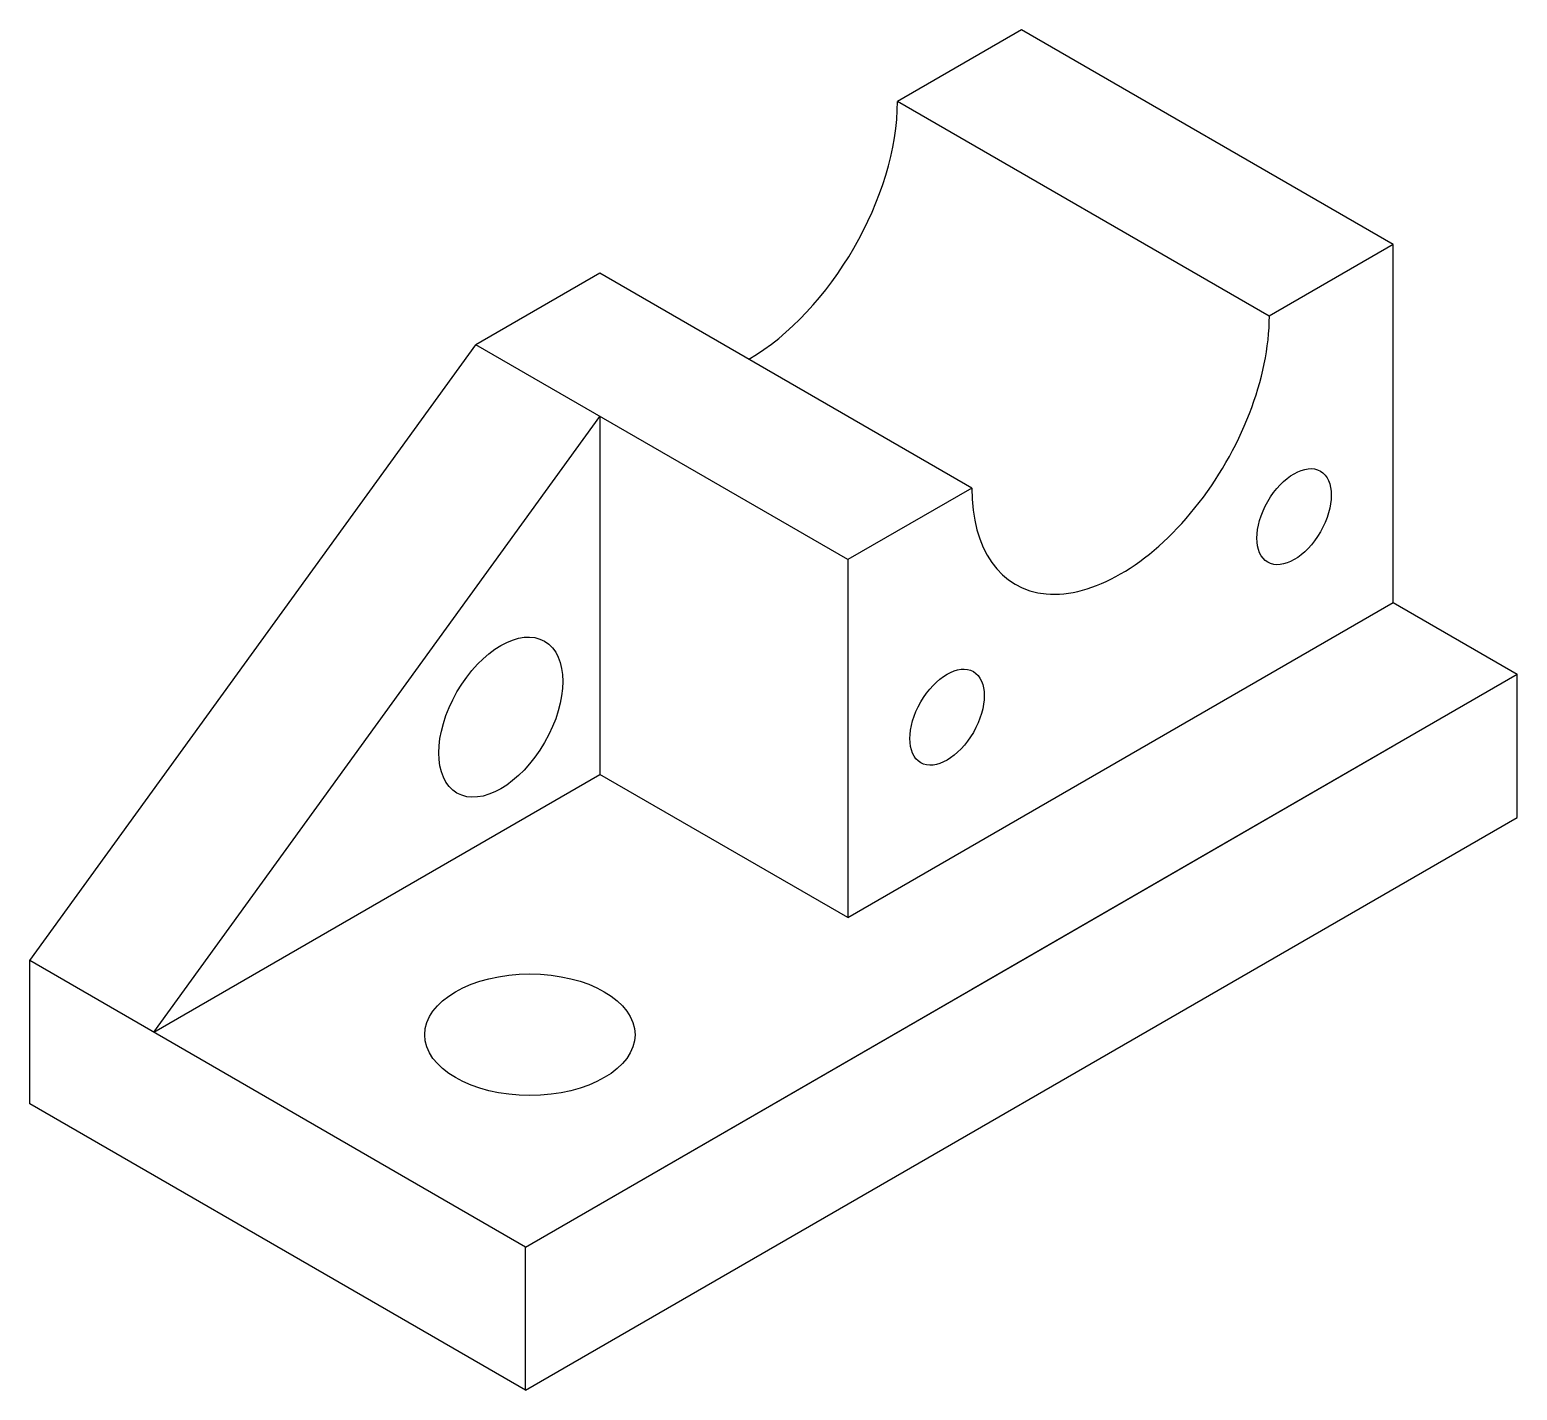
# Model space of a CAD drawing. Header units: inches. Extents: x 934 to 13503, y 40 to 6452.
# Drawn here: x 6309.5 to 6517.4, y 2499 to 2689 of the extents above; entities that cross this region are included whole.
import ezdxf

# ---------------------------------------------------------------- set-up
doc = ezdxf.new("R2010")
doc.units = ezdxf.units.IN

msp = doc.modelspace()

# ---------------------------------------------------------------- linework, layer by layer
at = {"lineweight": 25}
for p, q in [((6448.091, 2688.951), (6430.771, 2678.951)), ((6500.053, 2658.951), (6448.091, 2688.951)), ((6482.732, 2648.951), (6430.771, 2678.951)), ((6500.053, 2658.951), (6482.732, 2648.951)), ((6500.053, 2608.951), (6500.053, 2658.951)), ((6389.202, 2654.951), (6371.881, 2644.951)), ((6441.163, 2624.951), (6389.202, 2654.951)), ((6309.527, 2558.951), (6371.881, 2644.951)), ((6423.843, 2614.951), (6371.881, 2644.951)), ((6326.848, 2548.951), (6389.202, 2634.951)), ((6389.202, 2634.951), (6389.202, 2584.951)), ((6441.163, 2624.951), (6423.843, 2614.951)), ((6423.843, 2614.951), (6423.843, 2564.951)), ((6423.843, 2564.951), (6500.053, 2608.951)), ((6500.053, 2608.951), (6517.373, 2598.951)), ((6441.163, 2554.951), (6517.373, 2598.951)), ((6517.373, 2578.951), (6517.373, 2598.951)), ((6378.809, 2518.951), (6500.053, 2588.951)), ((6326.848, 2548.951), (6389.202, 2584.951)), ((6326.848, 2548.951), (6389.202, 2584.951)), ((6423.843, 2564.951), (6389.202, 2584.951)), ((6378.809, 2498.951), (6517.373, 2578.951)), ((6378.809, 2518.951), (6452.943, 2561.753)), ((6309.527, 2538.951), (6309.527, 2558.951)), ((6361.489, 2528.951), (6309.527, 2558.951)), ((6361.489, 2508.951), (6309.527, 2538.951)), ((6378.809, 2518.951), (6361.489, 2528.951)), ((6378.809, 2498.951), (6378.809, 2518.951)), ((6378.809, 2498.951), (6361.489, 2508.951))]:
    msp.add_line(p, q, dxfattribs=at)
for centre, start_param in [((6409.986, 2666.951), 7.0685835), ((6461.948, 2636.951), 5.4977871)]:
    msp.add_ellipse(centre, major_axis=(-14.697, -25.456), ratio=0.5773503, start_param=start_param, end_param=8.6393798, dxfattribs=at)
for centre, major_axis in [((6486.197, 2620.951), (-3.674, -6.364)), ((6375.345, 2592.951), (-6.124, -10.607)), ((6437.699, 2592.951), (-3.674, -6.364)), ((6379.409, 2548.605), (-14.697, 0))]:
    msp.add_ellipse(centre, major_axis=major_axis, ratio=0.5773503, dxfattribs=at)

doc.saveas('drawing.dxf')
